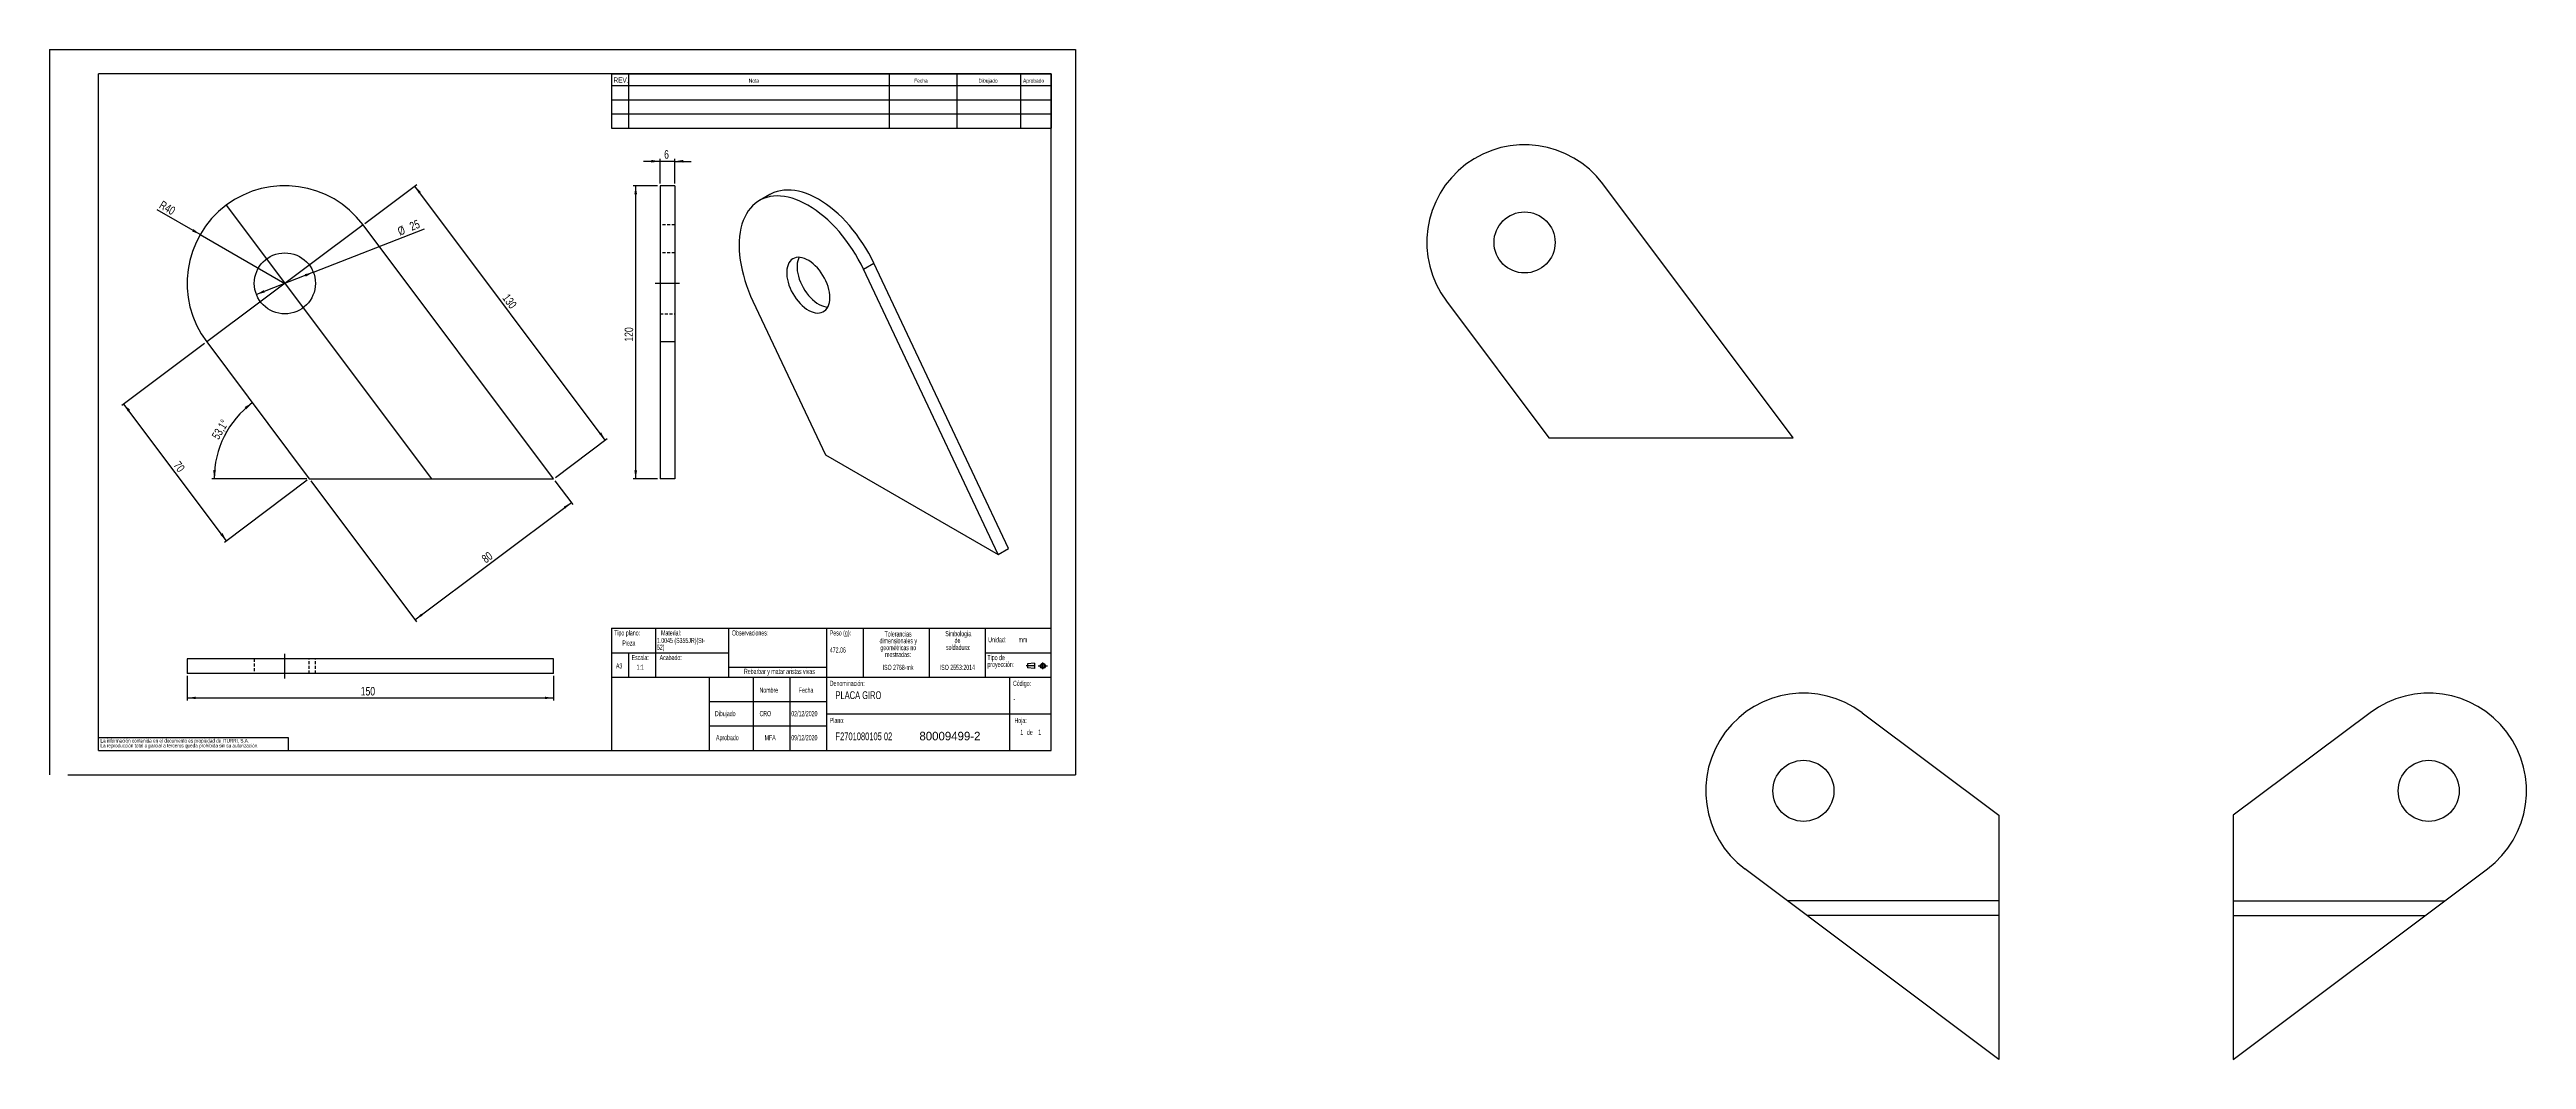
# Model space of a CAD drawing. Extents: x 0 to 2826, y -117 to 813.
# Drawn here: x 0 to 1014, y -117 to 297 of the extents above.
import ezdxf

# ---------------------------------------------------------------- set-up
doc = ezdxf.new("R2010")
doc.units = 0
for name, pattern in [('SLD-CENTRADA-DOBLE', [12.7, 6.35, -1.27, 1.27, -1.27, 1.27, -1.27]), ('SLD-CENTRADA-TRAZOS-LARGOS', [19.05, 15.24, -1.27, 1.27, -1.27]), ('SLD-CONTINUA', [0]), ('SLD-DISCONTINUA', [1.905, 1.27, -0.635])]:
    doc.linetypes.add(name, pattern=pattern)
doc.layers.get('0').update_dxf_attribs({"linetype": 'CONTINUOUS'})
for name, color, linetype in [('FORMATO', 7, 'SLD-CONTINUA'), ('MARCADO', 5, 'CONTINUOUS'), ('SLD-0', 179, 'SLD-CONTINUA')]:
    doc.layers.add(name, color=color, linetype=linetype)
doc.styles.add('SLDTEXTSTYLE0', font='TXT', dxfattribs={"width": 0.605})
doc.styles.add('SLDTEXTSTYLE1', font='TXT', dxfattribs={"width": 0.75})
doc.dimstyles.new('SLDDIMSTYLE0', dxfattribs={"dimtxt": 3.5, "dimasz": 3.5, "dimexe": 0, "dimexo": 0.0625, "dimgap": 0.875, "dimtad": 1, "dimdec": 1, "dimrnd": 1e-09, "dimzin": 12, "dimdsep": 46, "dimtxsty": 'SLDTEXTSTYLE1', "dimsah": 1, "dimcen": 0.09, "dimadec": 0, "dimazin": 0, "dimtfac": 1, "dimtdec": 1, "dimtofl": 0, "dimtmove": 0, "dimatfit": 3, "dimfxl": 1, "dimtolj": 1, "dimtzin": 12, "dimarcsym": 0})
doc.dimstyles.new('SLDDIMSTYLE1', dxfattribs={"dimtxt": 3.5, "dimasz": 3.5, "dimexe": 0, "dimexo": 0.0625, "dimgap": 0.875, "dimtad": 1, "dimdec": 4, "dimzin": 12, "dimdsep": 46, "dimtxsty": 'SLDTEXTSTYLE1', "dimsah": 1, "dimcen": 0.09, "dimadec": 0, "dimazin": 0, "dimtfac": 1, "dimtdec": 1, "dimtofl": 0, "dimtmove": 0, "dimatfit": 3, "dimfxl": 1, "dimtolj": 1, "dimtzin": 12, "dimarcsym": 0})
doc.dimstyles.new('SLDDIMSTYLE2', dxfattribs={"dimtxt": 3.5, "dimasz": 3.5, "dimexe": 0, "dimexo": 0.0625, "dimgap": 0.875, "dimtad": 1, "dimdec": 1, "dimrnd": 1e-09, "dimzin": 12, "dimdsep": 46, "dimtxsty": 'SLDTEXTSTYLE1', "dimsah": 1, "dimcen": 0, "dimadec": 0, "dimazin": 0, "dimtfac": 1, "dimtdec": 1, "dimtofl": 0, "dimtmove": 0, "dimatfit": 3, "dimfxl": 1, "dimtolj": 1, "dimtzin": 12, "dimarcsym": 0})
doc.dimstyles.new('SLDDIMSTYLE3', dxfattribs={"dimtxt": 3.5, "dimasz": 3.5, "dimexe": 0, "dimexo": 0.0625, "dimgap": 0.875, "dimtad": 1, "dimdec": 1, "dimrnd": 1e-09, "dimzin": 12, "dimdsep": 46, "dimtxsty": 'SLDTEXTSTYLE1', "dimsah": 1, "dimcen": 0, "dimadec": 0, "dimazin": 0, "dimtfac": 1, "dimtdec": 1, "dimtmove": 0, "dimatfit": 3, "dimfxl": 1, "dimtolj": 1, "dimtzin": 12, "dimarcsym": 0})
doc.dimstyles.new('SLDDIMSTYLE4', dxfattribs={"dimtxt": 3.5, "dimasz": 3.5, "dimexe": 0, "dimexo": 0.0625, "dimgap": 0.875, "dimtad": 1, "dimdec": 1, "dimrnd": 1e-09, "dimzin": 12, "dimdsep": 46, "dimtxsty": 'SLDTEXTSTYLE1', "dimsah": 1, "dimcen": 0.09, "dimadec": 0, "dimazin": 0, "dimtfac": 1, "dimtdec": 1, "dimtmove": 0, "dimatfit": 0, "dimfxl": 1, "dimtolj": 1, "dimtzin": 12, "dimarcsym": 0})

# ---------------------------------------------------------------- blocks, each defined once
blk = doc.blocks.new('BLOQUE3')
at = {"color": 7, "linetype": 'SLD-CENTRADA-TRAZOS-LARGOS'}
for p, q in [((397.92, 130.06), (394.8, 130.06)), ((398.88, 130.02), (402.16, 130.02)), ((400.52, 128.85), (400.52, 131.19))]:
    blk.add_line(p, q, dxfattribs=at)
at = {"color": 7, "linetype": 'SLD-CONTINUA'}
for p, q in [((397.68, 130.95), (395.23, 130.77)), ((395.23, 130.77), (395.23, 129.34)), ((397.68, 129.16), (395.23, 129.34)), ((397.68, 130.95), (397.68, 129.16))]:
    blk.add_line(p, q, dxfattribs=at)
for radius in [0.892, 0.713]:
    blk.add_circle((400.52, 130.02), radius, dxfattribs=at)
blk = doc.blocks.new('SW_NOTE_0')
at = {"layer": 'SLD-0', "color": 0, "attachment_point": 2, "style": 'SLDTEXTSTYLE0'}
for s, insert, char_height in [('dimensionales y', (7.5, -0.1), 2.117), ('Tolerancias', (7.4, 2.7), 2.117), ('geométricas no', (7.5, -2.9), 2.117), ('mostradas:', (7.4, -5.7), 2.12)]:
    blk.add_mtext(s, dxfattribs=dict(at, insert=insert, char_height=char_height))
blk = doc.blocks.new('SW_NOTE_0_1')
at = {"layer": 'SLD-0', "color": 0, "attachment_point": 1, "style": 'SLDTEXTSTYLE0'}
for s, insert, char_height in [('Tipo de', (0, 2.7), 2.12), ('proyección:', (0, -0.1), 2.117)]:
    blk.add_mtext(s, dxfattribs=dict(at, insert=insert, char_height=char_height))
blk = doc.blocks.new('SW_NOTE_0_2')
at = {"layer": 'SLD-0', "color": 0, "char_height": 2.12, "attachment_point": 2, "style": 'SLDTEXTSTYLE0'}
for s, insert in [('Simbologia', (7.1, 2.7)), ('de', (6.8, -0.1)), ('soldadura:', (7.1, -2.9))]:
    blk.add_mtext(s, dxfattribs=dict(at, insert=insert))
blk = doc.blocks.new('SW_NOTE_0_3')
at = {"layer": 'SLD-0', "color": 0, "attachment_point": 1, "style": 'SLDTEXTSTYLE0'}
for s, insert, char_height in [('1.0045 (S355JR)(St-', (0, 2.7), 2.117), ('52)', (0, -0.1), 2.12)]:
    blk.add_mtext(s, dxfattribs=dict(at, insert=insert, char_height=char_height))
blk = doc.blocks.new('SW_NOTE_0_4')
at = {"layer": 'SLD-0', "color": 0, "char_height": 1.5, "attachment_point": 1, "style": 'SLDTEXTSTYLE1'}
for s, insert in [('La información contenida en el documento es propiedad de ITURRI, S.A.', (0, 1.9)), ('La reproducción total o parcial a terceros queda prohibida sin su autorización.', (0, -0.1))]:
    blk.add_mtext(s, dxfattribs=dict(at, insert=insert))
blk = doc.blocks.new('SW_NOTE_0_5')
at = {"layer": 'SLD-0', "color": 0, "attachment_point": 2, "style": 'SLDTEXTSTYLE0'}
for s, insert, char_height in [('dimensionales y', (7.5, -0.1), 2.117), ('Tolerancias', (7.4, 2.7), 2.117), ('geométricas no', (7.5, -2.9), 2.117), ('mostradas:', (7.4, -5.7), 2.12)]:
    blk.add_mtext(s, dxfattribs=dict(at, insert=insert, char_height=char_height))
blk = doc.blocks.new('SW_NOTE_0_6')
at = {"layer": 'SLD-0', "color": 0, "attachment_point": 1, "style": 'SLDTEXTSTYLE0'}
for s, insert, char_height in [('Tipo de', (0, 2.7), 2.12), ('proyección:', (0, -0.1), 2.117)]:
    blk.add_mtext(s, dxfattribs=dict(at, insert=insert, char_height=char_height))
blk = doc.blocks.new('SW_NOTE_0_7')
at = {"layer": 'SLD-0', "color": 0, "char_height": 2.12, "attachment_point": 2, "style": 'SLDTEXTSTYLE0'}
for s, insert in [('Simbologia', (7.1, 2.7)), ('de', (6.8, -0.1)), ('soldadura:', (7.1, -2.9))]:
    blk.add_mtext(s, dxfattribs=dict(at, insert=insert))
blk = doc.blocks.new('SW_NOTE_0_8')
at = {"layer": 'SLD-0', "color": 0, "attachment_point": 1, "style": 'SLDTEXTSTYLE0'}
for s, insert, char_height in [('1.0045 (S355JR)(St-', (0, 2.7), 2.117), ('52)', (0, -0.1), 2.12)]:
    blk.add_mtext(s, dxfattribs=dict(at, insert=insert, char_height=char_height))
blk = doc.blocks.new('SW_NOTE_0_9')
at = {"layer": 'SLD-0', "color": 0, "char_height": 1.5, "attachment_point": 1, "style": 'SLDTEXTSTYLE1'}
for s, insert in [('La información contenida en el documento es propiedad de ITURRI, S.A.', (0, 1.9)), ('La reproducción total o parcial a terceros queda prohibida sin su autorización.', (0, -0.1))]:
    blk.add_mtext(s, dxfattribs=dict(at, insert=insert))
blk = doc.blocks.new('_D')
at = {"layer": 'FORMATO', "color": 7, "transparency": 16777216}
for p, q in [((63.5, 176.6), (29.6, 151.2)), ((72.4, 95.8), (30.4, 151.8)), ((105.5, 120.6), (71.6, 95.2))]:
    blk.add_line(p, q, dxfattribs=at)
for points in [[(30.4, 151.8), (32.1, 148.7), (33, 149.4)], [(72.4, 95.8), (70.8, 99), (69.9, 98.3)]]:
    blk.add_solid(points, dxfattribs=at)
at = {"layer": 'FORMATO', "color": 7, "transparency": 16777216, "insert": (53.3, 128.8), "char_height": 3.5, "attachment_point": 1, "rotation": 306.8699, "style": 'SLDTEXTSTYLE1'}
blk.add_mtext('70', dxfattribs=at)
blk = doc.blocks.new('_D_1')
at = {"layer": 'FORMATO', "color": 7, "transparency": 16777216}
for p, q in [((129.1, 225.8), (150.3, 241.7)), ((227.5, 137.1), (149.5, 241.1)), ((207.1, 121.8), (228.3, 137.7))]:
    blk.add_line(p, q, dxfattribs=at)
for points in [[(149.5, 241.1), (151.2, 238), (152, 238.6)], [(227.5, 137.1), (225.8, 140.2), (225, 139.6)]]:
    blk.add_solid(points, dxfattribs=at)
at = {"layer": 'FORMATO', "color": 7, "transparency": 16777216, "insert": (188, 197.3), "char_height": 3.5, "attachment_point": 1, "rotation": 306.8699, "style": 'SLDTEXTSTYLE1'}
blk.add_mtext('130', dxfattribs=at)
blk = doc.blocks.new('_D_2')
at = {"layer": 'FORMATO', "color": 7, "transparency": 16777216}
blk.add_line((105.3, 121.2), (66.4, 121.2), dxfattribs=at)
blk.add_arc((106.3, 121.2), 38.9, 126.8699, 180, dxfattribs=at)
for points in [[(83, 152.4), (79.9, 150.6), (80.6, 149.7)], [(67.4, 121.2), (68.1, 124.7), (67, 124.8)]]:
    blk.add_solid(points, dxfattribs=at)
at = {"layer": 'FORMATO', "color": 7, "transparency": 16777216, "insert": (66.2, 138.8), "char_height": 3.5, "attachment_point": 1, "rotation": 59.1612, "style": 'SLDTEXTSTYLE1'}
blk.add_mtext('53,1°', dxfattribs=at)
blk = doc.blocks.new('_D_3')
at = {"layer": 'FORMATO', "color": 7, "transparency": 16777216}
for q in [(44, 231.4), (96.3, 201.2)]:
    blk.add_line((61.7, 221.2), q, dxfattribs=at)
blk.add_solid([(61.7, 221.2), (58.9, 223.5), (58.4, 222.5)], dxfattribs=at)
at = {"layer": 'FORMATO', "color": 7, "transparency": 16777216, "insert": (46.3, 235.3), "char_height": 3.5, "attachment_point": 1, "rotation": 330, "style": 'SLDTEXTSTYLE1'}
blk.add_mtext('R40', dxfattribs=at)
blk = doc.blocks.new('_D_4')
at = {"layer": 'FORMATO', "color": 7, "transparency": 16777216}
for q in [(153.5, 223.6), (84.7, 196.7)]:
    blk.add_line((108, 205.8), q, dxfattribs=at)
for points in [[(108, 205.8), (104.5, 205), (104.9, 204)], [(84.7, 196.7), (88.1, 197.5), (87.7, 198.5)]]:
    blk.add_solid(points, dxfattribs=at)
at = {"layer": 'FORMATO', "color": 7, "transparency": 16777216, "char_height": 3.5, "attachment_point": 1, "rotation": 21.4096, "style": 'SLDTEXTSTYLE1'}
for s, insert in [('%%c', (142.1, 224)), ('25', (147, 226))]:
    blk.add_mtext(s, dxfattribs=dict(at, insert=insert))
blk = doc.blocks.new('_D_5')
at = {"layer": 'FORMATO', "color": 7, "transparency": 16777216}
for p, q in [((106.9, 120.4), (150.2, 62.7)), ((206.9, 120.4), (214.2, 110.7)), ((149.6, 63.5), (213.6, 111.5))]:
    blk.add_line(p, q, dxfattribs=at)
for points in [[(213.6, 111.5), (210.5, 109.8), (211.1, 109)], [(149.6, 63.5), (152.7, 65.2), (152.1, 66)]]:
    blk.add_solid(points, dxfattribs=at)
at = {"layer": 'FORMATO', "color": 7, "transparency": 16777216, "insert": (176.5, 89.3), "char_height": 3.5, "attachment_point": 1, "rotation": 36.8699, "style": 'SLDTEXTSTYLE1'}
blk.add_mtext('80', dxfattribs=at)
blk = doc.blocks.new('_D_6')
at = {"layer": 'FORMATO', "color": 7, "transparency": 16777216}
for p, q in [((56.3, 40.5), (56.3, 30.5)), ((56.3, 31.5), (206.3, 31.5)), ((206.3, 40.5), (206.3, 30.5))]:
    blk.add_line(p, q, dxfattribs=at)
for points in [[(56.3, 31.5), (59.8, 31), (59.8, 32)], [(206.3, 31.5), (202.8, 32), (202.8, 31)]]:
    blk.add_solid(points, dxfattribs=at)
at = {"layer": 'FORMATO', "color": 7, "transparency": 16777216, "insert": (127.4, 36), "char_height": 3.5, "attachment_point": 1, "style": 'SLDTEXTSTYLE1'}
blk.add_mtext('150', dxfattribs=at)
blk = doc.blocks.new('_D_7')
at = {"layer": 'FORMATO', "color": 7, "transparency": 16777216}
for p, q in [((248.9, 241.2), (238.9, 241.2)), ((239.9, 241.2), (239.9, 121.2)), ((248.9, 121.2), (238.9, 121.2))]:
    blk.add_line(p, q, dxfattribs=at)
for points in [[(239.9, 241.2), (239.4, 237.7), (240.5, 237.7)], [(239.9, 121.2), (240.5, 124.7), (239.4, 124.7)]]:
    blk.add_solid(points, dxfattribs=at)
at = {"layer": 'FORMATO', "color": 7, "transparency": 16777216, "insert": (235.4, 177.4), "char_height": 3.5, "attachment_point": 1, "rotation": 90, "style": 'SLDTEXTSTYLE1'}
blk.add_mtext('120', dxfattribs=at)
blk = doc.blocks.new('_D_8')
at = {"layer": 'FORMATO', "color": 7, "transparency": 16777216}
for p, q in [((249.9, 251.2), (243.2, 251.2)), ((249.9, 242.2), (249.9, 252.2)), ((255.9, 251.2), (249.9, 251.2)), ((255.9, 242.2), (255.9, 252.2)), ((255.9, 251.2), (262.7, 251.2))]:
    blk.add_line(p, q, dxfattribs=at)
for points in [[(249.9, 251.2), (246.4, 251.8), (246.4, 250.7)], [(255.9, 251.2), (259.4, 250.7), (259.4, 251.8)]]:
    blk.add_solid(points, dxfattribs=at)
at = {"layer": 'FORMATO', "color": 7, "transparency": 16777216, "insert": (251.6, 255.8), "char_height": 3.5, "attachment_point": 1, "style": 'SLDTEXTSTYLE1'}
blk.add_mtext('6', dxfattribs=at)

msp = doc.modelspace()

# ---------------------------------------------------------------- linework, layer by layer
at = {"color": 7, "linetype": 'SLD-CONTINUA'}
for p, q in [((0, 297), (420, 297)), ((0, 297), (0, -0.00135)), ((420, 297), (420, 0)), ((410, 287), (20, 287)), ((20, 10), (20, 287)), ((410, 10), (410, 287)), ((255.94249, 241.2439), (249.94249, 241.2439)), ((249.94249, 241.2439), (249.94249, 177.2439)), ((255.94249, 241.2439), (255.94249, 177.2439)), ((294.81631, 237.59902), (290.57367, 235.14979)), ((713.8023, 137.99572), (635.8023, 241.99572)), ((206.3204, 121.24391), (128.32041, 225.2439)), ((388.35379, 90.28213), (333.19946, 207.04229)), ((392.59643, 92.73136), (337.4421, 209.49151)), ((287.94462, 193.97339), (317.64311, 131.10254)), ((571.8023, 193.99572), (613.8023, 137.99572)), ((64.3204, 177.2439), (106.3204, 121.24391)), ((255.94249, 177.2439), (249.94249, 177.2439)), ((249.94249, 177.2439), (249.94249, 121.24391)), ((255.94249, 177.2439), (255.94249, 121.24391)), ((613.8023, 137.99572), (713.8023, 137.99572)), ((317.64311, 131.10254), (388.35379, 90.28213)), ((106.3204, 121.24391), (206.3204, 121.24391)), ((255.94249, 121.24391), (249.94249, 121.24391)), ((388.35379, 90.28213), (392.59643, 92.73136)), ((230, 60), (410, 60)), ((230, 60), (230, 10)), ((56.32041, 47.51059), (56.32041, 41.51059)), ((128.32041, 47.51059), (56.32041, 47.51059)), ((128.32041, 41.51059), (56.32041, 41.51059)), ((206.3204, 47.51059), (128.32041, 47.51059)), ((206.3204, 41.51059), (128.32041, 41.51059)), ((206.3204, 41.51059), (206.3204, 47.51059)), ((741.96526, 25.44949), (797.96526, -16.55051)), ((949.92732, 25.44949), (893.92732, -16.55051)), ((7.53062, 0), (420, 0)), ((20, 10), (410, 10)), ((797.96526, -16.55051), (797.96526, -116.55051)), ((893.92732, -16.55051), (893.92732, -116.55051)), ((797.96526, -116.55051), (693.96526, -38.55051)), ((893.92732, -116.55051), (997.92732, -38.55051))]:
    msp.add_line(p, q, dxfattribs=at)
at = {"color": 7, "linetype": 'SLD-DISCONTINUA'}
for p, q in [((255.94249, 225.2439), (249.94249, 225.2439)), ((255.94249, 213.7439), (249.94249, 213.7439)), ((249.94249, 188.7439), (255.94249, 188.7439)), ((83.8204, 47.51059), (83.8204, 41.51059)), ((106.3204, 41.51059), (106.3204, 47.51059)), ((108.8204, 41.51059), (108.8204, 47.51059))]:
    msp.add_line(p, q, dxfattribs=at)
at = {"color": 8, "linetype": 'SLD-CENTRADA-DOBLE'}
msp.add_line((333.19946, 207.04229), (337.4421, 209.49151), dxfattribs=at)
at = {"color": 7, "linetype": 'SLD-CONTINUA', "flags": 128}
for points in [[(333.19946, 207.04229), (332.17443, 209.12016), (331.0763, 211.16888), (329.90879, 213.18154), (328.67585, 215.15131), (327.38166, 217.07152), (326.03058, 218.9357), (324.6272, 220.73752), (323.17626, 222.47089), (321.68268, 224.12994), (320.1515, 225.70906), (318.5879, 227.20292), (316.99718, 228.60644), (315.38472, 229.91488), (313.75598, 231.12383), (312.11646, 232.22917), (310.47172, 233.22719), (308.82731, 234.11448), (307.18881, 234.88807), (305.56176, 235.54533), (303.95166, 236.08402), (302.36396, 236.50234), (300.80404, 236.79887), (299.27716, 236.9726), (297.78851, 237.02294), (296.34311, 236.94973), (294.94586, 236.75321), (293.60148, 236.43405), (292.31452, 235.99332), (291.08934, 235.43252), (289.93009, 234.75355), (288.84068, 233.9587), (287.82481, 233.05066), (286.8859, 232.03251), (286.02713, 230.9077), (285.25143, 229.68001), (284.5614, 228.35362), (283.95938, 226.93301), (283.4474, 225.42298), (283.02721, 223.82865), (282.70023, 222.1554), (282.46755, 220.40891), (282.32997, 218.59508), (282.28795, 216.72005), (282.34163, 214.79016), (282.49084, 212.81194), (282.73507, 210.79209), (283.07349, 208.73745), (283.50495, 206.65495), (284.028, 204.55166), (284.64087, 202.43468), (285.34148, 200.31118), (286.12746, 198.18835), (286.99616, 196.07337), (287.94462, 193.97339)], [(337.4421, 209.49151), (336.41707, 211.56938), (335.31894, 213.61811), (334.15143, 215.63076), (332.91849, 217.60053), (331.6243, 219.52075), (330.27322, 221.38492), (328.86985, 223.18675), (327.41891, 224.92011), (325.92532, 226.57916), (324.39414, 228.15829), (322.83054, 229.65214), (321.23982, 231.05566), (319.62736, 232.36411), (317.99862, 233.57305), (316.3591, 234.6784), (314.71436, 235.67641), (313.06995, 236.56371), (311.43145, 237.33729), (309.8044, 237.99455), (308.1943, 238.53325), (306.6066, 238.95157), (305.04668, 239.24809), (303.51981, 239.42182), (302.03115, 239.47216), (300.58575, 239.39895), (299.1885, 239.20243), (297.84412, 238.88327), (296.55716, 238.44254), (295.33199, 237.88174), (294.81631, 237.59902)], [(319.41088, 195.40529), (319.36403, 196.4818), (319.22399, 197.60099), (318.99223, 198.751), (318.67122, 199.91962), (318.26435, 201.09449), (317.77594, 202.26313), (317.21117, 203.41317), (316.57603, 204.53241), (315.87724, 205.60898), (315.12221, 206.63149), (314.31895, 207.58908), (313.47597, 208.47161), (312.60221, 209.26972), (311.70693, 209.97496), (310.79962, 210.57984), (309.8899, 211.07795), (308.98741, 211.46402), (308.10171, 211.73395), (307.24221, 211.88488), (306.418, 211.91521), (305.63782, 211.82462), (304.90994, 211.61407), (304.24209, 211.28579), (303.64134, 210.84326), (303.11405, 210.29118), (302.66582, 209.63539), (302.3014, 208.88284), (302.02464, 208.04152), (301.8385, 207.12033), (301.74493, 206.12906), (301.74493, 205.07819), (301.8385, 203.97888), (302.02464, 202.84278), (302.3014, 201.68193), (302.66582, 200.50863), (303.11405, 199.33532), (303.64134, 198.17444), (304.24209, 197.03829), (304.90994, 195.93893), (305.63782, 194.88799), (306.418, 193.89663), (307.24221, 192.97535), (308.10171, 192.13391), (308.98741, 191.38124), (309.8899, 190.72531), (310.79962, 190.17308), (311.70693, 189.73041), (312.60221, 189.40197), (313.47597, 189.19126), (314.31895, 189.10051), (315.12221, 189.13068), (315.87724, 189.28145), (316.57603, 189.55122), (317.21117, 189.93714), (317.77594, 190.4351), (318.26435, 191.03985), (318.67122, 191.74495), (318.99223, 192.54294), (319.22399, 193.42537), (319.36403, 194.38286), (319.41088, 195.40529)], [(306.81479, 211.91554), (306.54404, 211.33206), (306.26728, 210.49074), (306.08114, 209.56956), (305.98757, 208.57828), (305.98757, 207.52742), (306.08114, 206.42811), (306.26728, 205.29201), (306.54404, 204.13115), (306.90846, 202.95785), (307.35669, 201.78454), (307.88398, 200.62366), (308.48473, 199.48752), (309.15259, 198.38815), (309.88046, 197.33722), (310.66064, 196.34585), (311.48485, 195.42457), (312.34436, 194.58314), (313.23005, 193.83046), (314.13254, 193.17454), (315.04226, 192.62231), (315.94957, 192.17963), (316.84485, 191.8512), (317.71861, 191.64049), (318.56159, 191.54973), (318.57193, 191.54936)]]:
    msp.add_lwpolyline(points, dxfattribs=at)
at = {"color": 7, "linetype": 'SLD-CONTINUA'}
for centre in [(603.8023, 217.99572), (96.3204, 201.2439), (717.96526, -6.55051), (973.92732, -6.55051)]:
    msp.add_circle(centre, 12.5, dxfattribs=at)
for centre, start, end in [((603.8023, 217.99572), 36.86989765, 216.86989765), ((96.3204, 201.2439), 36.86989765, 216.86989765), ((717.96526, -6.55051), 53.13010235, 233.13010235), ((973.92732, -6.55051), 306.86989765, 126.86989765)]:
    msp.add_arc(centre, 40, start, end, dxfattribs=at)
at = {"layer": 'FORMATO'}
for p, q in [((230.09147, 287), (410, 287)), ((230.09147, 287), (230.09147, 264.86559)), ((237.03357, 287), (237.03357, 264.86559)), ((343.65705, 287), (343.65705, 264.86559)), ((371.46224, 287), (371.46224, 264.86559)), ((397.51274, 287), (397.51274, 264.86559)), ((410, 287), (410, 264.86559)), ((230.09147, 282.26559), (410, 282.26559)), ((230.09147, 276.46559), (410, 276.46559)), ((230.09147, 270.66559), (410, 270.66559)), ((230.09147, 264.86559), (410, 264.86559))]:
    msp.add_line(p, q, dxfattribs=at)
at = {"layer": 'FORMATO', "color": 7}
for p, q in [((72.3204, 233.2439), (156.3204, 121.2439)), ((128.3204, 225.2439), (64.3204, 177.2439))]:
    msp.add_line(p, q, dxfattribs=at)
at = {"layer": 'FORMATO', "color": 7, "linetype": 'SLD-CENTRADA-TRAZOS-LARGOS'}
for p, q in [((257.94249, 201.2439), (247.94249, 201.2439)), ((96.3204, 39.51059), (96.3204, 49.51059))]:
    msp.add_line(p, q, dxfattribs=at)
at = {"layer": 'MARCADO'}
for p, q in [((797.96526, -51.55051), (711.29859, -51.55051)), ((797.96526, -57.55051), (719.29859, -57.55051)), ((893.92732, -51.55051), (980.59398, -51.55051)), ((893.92732, -57.55051), (972.59398, -57.55051))]:
    msp.add_line(p, q, dxfattribs=at)
at = {"layer": 'SLD-0'}
for p, q in [((248, 60), (248, 40)), ((278, 60), (278, 40)), ((318, 60), (318, 40)), ((333, 60), (333, 40)), ((360.08171, 60), (360.08171, 40)), ((383, 60), (383, 40)), ((230, 50), (248, 50)), ((237, 50), (237, 40)), ((248, 50), (278, 50)), ((278, 44.15793), (318, 44.15793)), ((383, 50), (410, 50)), ((230, 40), (410, 40)), ((270, 40), (270, 10)), ((288, 40), (288, 10)), ((303, 40), (303, 10)), ((318, 40), (318, 10)), ((393, 40), (393, 10)), ((270, 30), (318, 30)), ((318, 25), (393, 25)), ((393, 25), (410, 25)), ((20.00222, 15.24515), (97.62867, 15.24515)), ((97.62867, 15.24515), (97.62867, 10)), ((270, 20), (318, 20))]:
    msp.add_line(p, q, dxfattribs=at)

# ---------------------------------------------------------------- block references
at = {"color": 7, "linetype": 'Continuous', "xscale": 1.2, "yscale": 1.2, "zscale": 1.2}
msp.add_blockref('BLOQUE3', (-74.01076, -111.40755), dxfattribs=at)
msp.add_blockref('BLOQUE3', (-74.01076, -111.40755), dxfattribs=at)
at = {"layer": 'SLD-0'}
for name, p in [('SW_NOTE_0_3', (248.63483, 53.37723)), ('SW_NOTE_0_8', (248.63483, 53.37723)), ('SW_NOTE_0', (339.94542, 56.05598)), ('SW_NOTE_0_5', (339.94542, 56.05598)), ('SW_NOTE_0_2', (364.87312, 56.16554)), ('SW_NOTE_0_7', (364.87312, 56.16554)), ('SW_NOTE_0_1', (383.914, 46.39095)), ('SW_NOTE_0_6', (383.914, 46.39095)), ('SW_NOTE_0_4', (20.83783, 12.8192)), ('SW_NOTE_0_9', (20.83783, 12.8192))]:
    msp.add_blockref(name, p, dxfattribs=at)

# ---------------------------------------------------------------- texts
at = {"insert": (356.0835, 17.63477), "char_height": 3.5, "width": 30.0125, "attachment_point": 1}
msp.add_mtext('80009499-2', dxfattribs=at)
at = {"layer": 'FORMATO', "attachment_point": 1, "style": 'SLDTEXTSTYLE1'}
for s, insert, char_height in [('REV.', (230.8357, 285.55214), 2.116667), ('Nota', (286.22438, 285.02582), 1.5875), ('Fecha', (353.92641, 285.02582), 1.5875), ('Dibujado', (380.26085, 285.02582), 1.5875), ('Aprobado', (398.51007, 285.02582), 1.5875)]:
    msp.add_mtext(s, dxfattribs=dict(at, insert=insert, char_height=char_height))
at = {"layer": 'SLD-0', "style": 'SLDTEXTSTYLE0'}
for s, insert, char_height, attachment_point in [('Tipo plano:', (231.12929, 59.18086), 2.1166667, 1), ('Tipo plano:', (231.12929, 59.18086), 2.1166667, 1), ('Pieza', (234.47259, 55.0192), 2.116667, 1), ('Pieza', (234.47259, 55.0192), 2.116667, 1), ('Material:', (250.32967, 59.18086), 2.116667, 1), ('Material:', (250.32967, 59.18086), 2.116667, 1), ('Observaciones:', (279.33862, 59.18086), 2.1166667, 1), ('Observaciones:', (279.33862, 59.18086), 2.1166667, 1), ('472.06', (319.40306, 52.18131), 2.116667, 1), ('472.06', (319.40306, 52.18131), 2.116667, 1), ('Peso (g):', (319.40306, 59.18086), 2.116667, 1), ('Peso (g):', (319.40306, 59.18086), 2.116667, 1), ('Unidad:', (384.24615, 56.37063), 2.116667, 1), ('Unidad:', (384.24615, 56.37063), 2.116667, 1), ('mm', (396.66218, 56.37063), 2.116667, 1), ('mm', (396.66218, 56.37063), 2.116667, 1), ('A3', (231.85935, 45.67437), 2.116667, 1), ('A3', (231.85935, 45.67437), 2.116667, 1), ('Escala:', (238.2631, 49.10147), 2.116667, 1), ('Escala:', (238.2631, 49.10147), 2.116667, 1), ('1:1', (240.29023, 45.13474), 2.116667, 1), ('1:1', (240.29023, 45.13474), 2.116667, 1), ('Acabado:', (249.73828, 49.10147), 2.116667, 1), ('Acabado:', (249.73828, 49.10147), 2.116667, 1), ('Rebarbar y matar aristas vivas', (298.78549, 43.42373), 2.1166667, 2), ('Rebarbar y matar aristas vivas', (298.78549, 43.42373), 2.1166667, 2), ('ISO 2768-mk', (347.33661, 45.06002), 2.1166667, 2), ('ISO 2768-mk', (347.33661, 45.06002), 2.1166667, 2), ('ISO 2553:2014', (371.62539, 45.06002), 2.1166667, 2), ('ISO 2553:2014', (371.62539, 45.06002), 2.1166667, 2), ('Nombre', (290.63775, 35.75483), 2.116667, 1), ('Nombre', (290.63775, 35.75483), 2.116667, 1), ('Fecha', (306.70833, 35.75483), 2.116667, 1), ('Fecha', (306.70833, 35.75483), 2.116667, 1), ('Denominación:', (319.40306, 38.51431), 2.1166667, 1), ('Denominación:', (319.40306, 38.51431), 2.1166667, 1), ('PLACA GIRO', (321.73897, 34.21733), 3.175, 1), ('PLACA GIRO', (321.73897, 34.21733), 3.175, 1), ('Código:', (394.39794, 38.51431), 2.116667, 1), ('Código:', (394.39794, 38.51431), 2.116667, 1), ('-', (394.58639, 32.19317), 2.11667, 1), ('-', (394.58639, 32.19317), 2.11667, 1), ('Dibujado', (272.37319, 26.14031), 2.116667, 1), ('Dibujado', (272.37319, 26.14031), 2.116667, 1), ('CRO', (290.63775, 26.14031), 2.116667, 1), ('02/12/2020', (303.62865, 26.14031), 2.116667, 1), ('Plano:', (319.40306, 23.33827), 2.116667, 1), ('Plano:', (319.40306, 23.33827), 2.116667, 1), ('Hoja:', (395.01392, 23.33827), 2.116667, 1), ('Hoja:', (395.01392, 23.33827), 2.116667, 1), ('Aprobado', (272.82454, 16.28236), 2.116667, 1), ('Aprobado', (272.82454, 16.28236), 2.116667, 1), ('MFA', (292.73506, 16.28236), 2.116667, 1), ('09/12/2020', (303.62865, 16.28236), 2.116667, 1), ('F2701080105 02', (321.73897, 17.34676), 3.175, 1), ('F2701080105 02', (321.73897, 17.34676), 3.175, 1), ('1', (397.41271, 18.4749), 2.11667, 1), ('1', (397.41271, 18.4749), 2.11667, 1), ('1', (397.41271, 18.4749), 2.11667, 1), ('1', (397.41271, 18.4749), 2.11667, 1), ('de', (400.0775, 18.4749), 2.116667, 1), ('de', (400.0775, 18.4749), 2.116667, 1), ('de', (400.0775, 18.4749), 2.116667, 1), ('de', (400.0775, 18.4749), 2.116667, 1), ('1', (404.7308, 18.4749), 2.11667, 1), ('1', (404.7308, 18.4749), 2.11667, 1), ('1', (404.7308, 18.4749), 2.11667, 1), ('1', (404.7308, 18.4749), 2.11667, 1)]:
    msp.add_mtext(s, dxfattribs=dict(at, insert=insert, char_height=char_height, attachment_point=attachment_point))

# ---------------------------------------------------------------- dimensions: what is measured, and where the dimension line sits
at = {"layer": 'FORMATO', "color": 7}
dim = msp.add_linear_dim(base=(249.94249, 251.2439), p1=(255.94249, 241.2439), p2=(249.94249, 241.2439), dimstyle='SLDDIMSTYLE4', dxfattribs=at)
dim.commit()
dim.dimension.update_dxf_attribs({"geometry": '_D_8', "text_midpoint": (252.94249, 251.2439), "dimtype": 160})
dim = msp.add_radius_dim(center=(96.3204, 201.2439), mpoint=(61.67939, 221.2439), dimstyle='SLDDIMSTYLE2', dxfattribs=at)
dim.commit()
dim.dimension.update_dxf_attribs({"geometry": '_D_3', "text_midpoint": (47.41754, 229.478), "dimtype": 164})
for base, p1, p2, angle, picture, middle in [((149.48875, 241.12017), (206.3204, 121.2439), (128.3204, 225.2439), 306.86989765, '_D_1', (186.72876, 191.46682)), ((239.94249, 121.2439), (249.94249, 241.2439), (249.94249, 121.2439), 90, '_D_7', (239.94249, 181.2439)), ((30.43347, 151.8287), (106.3204, 121.2439), (64.3204, 177.2439), 306.86989765, '_D', (51.25225, 124.07032)), ((213.6194, 111.5119), (106.3204, 121.2439), (206.3204, 121.2439), 36.86989765, '_D_5', (181.26207, 87.2439)), ((206.3204, 31.51059), (56.3204, 41.51059), (206.3204, 41.51059), 0, '_D_6', (131.3204, 31.51059))]:
    dim = msp.add_linear_dim(base=base, p1=p1, p2=p2, angle=angle, dimstyle='SLDDIMSTYLE0', dxfattribs=at)
    dim.commit()
    dim.dimension.update_dxf_attribs({"geometry": picture, "text_midpoint": middle, "dimtype": 160})
dim = msp.add_diameter_dim_2p(p1=(107.95784, 205.80681), p2=(84.68297, 196.68099), dimstyle='SLDDIMSTYLE3', dxfattribs=at)
dim.commit()
dim.dimension.update_dxf_attribs({"geometry": '_D_4', "text_midpoint": (148.65453, 221.76354), "dimtype": 163})
dim = msp.add_angular_dim_2l(base=(71.50557, 138.65132), line1=((64.3204, 177.2439), (106.3204, 121.2439)), line2=((206.3204, 121.2439), (106.3204, 121.2439)), dimstyle='SLDDIMSTYLE1', override={"dimadec": 4, "dimazin": 3}, dxfattribs=at)
dim.commit()
dim.dimension.update_dxf_attribs({"geometry": '_D_2', "text_midpoint": (72.89963, 141.1974), "dimtype": 162})

doc.saveas('drawing.dxf')
